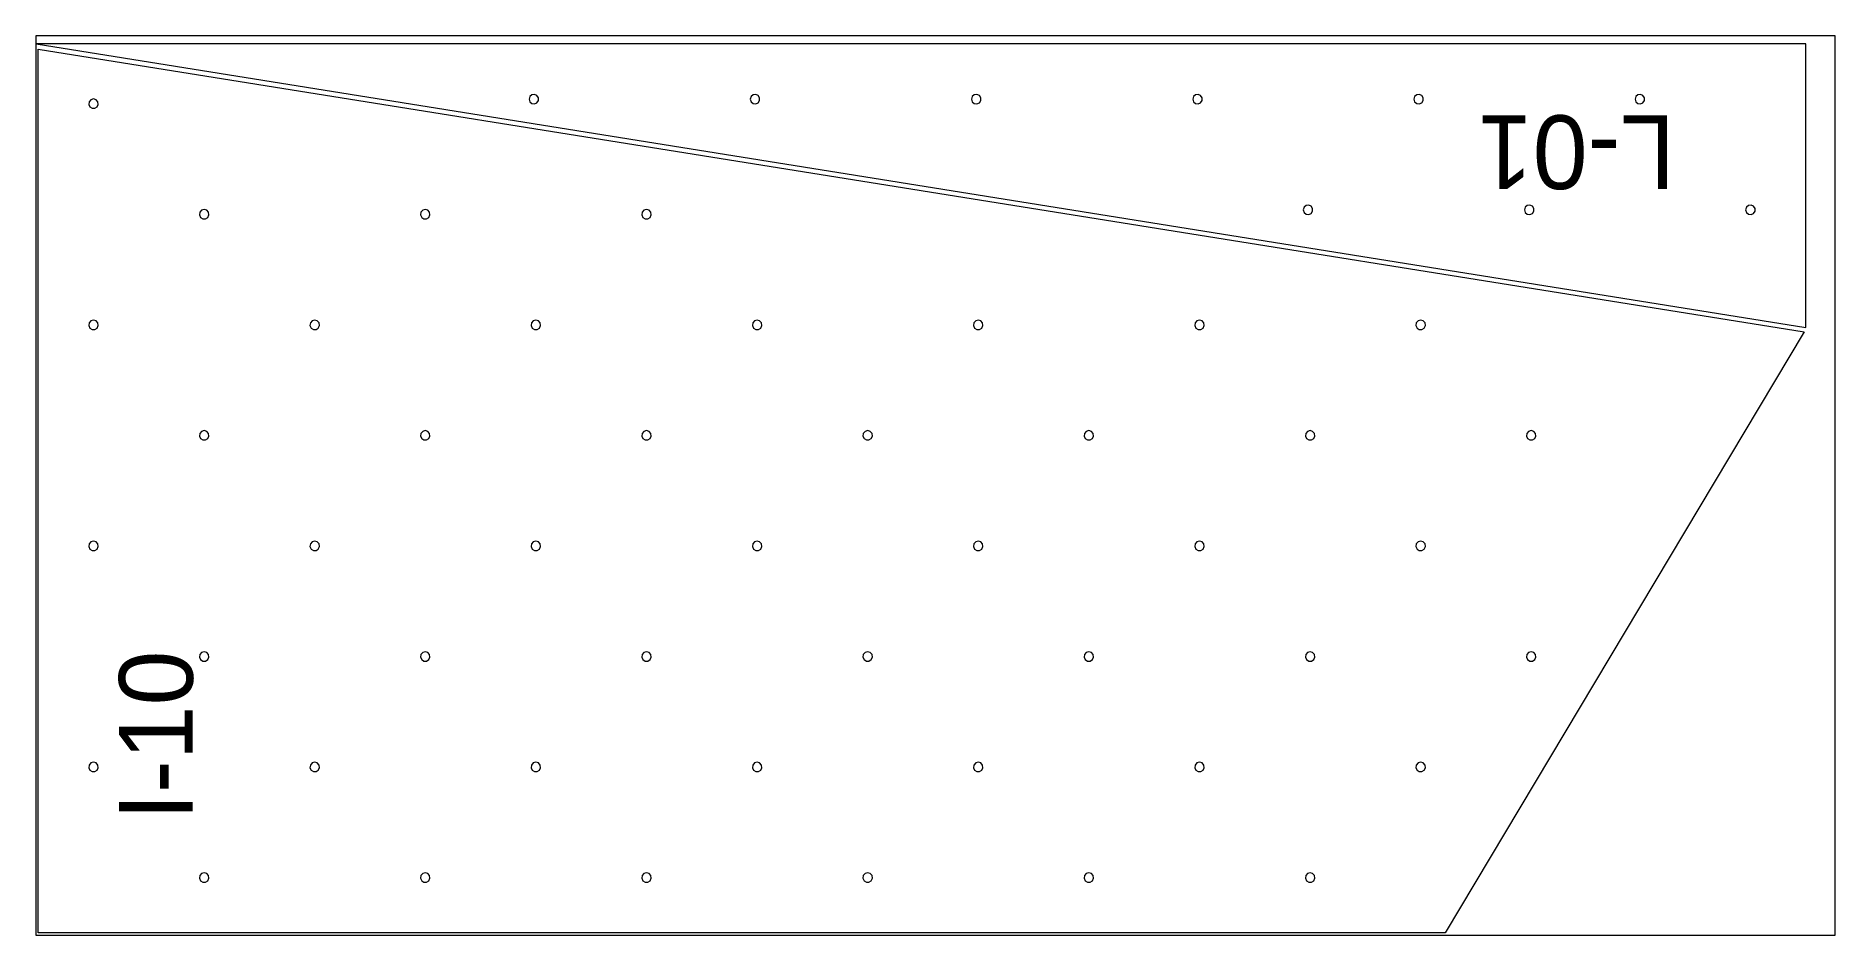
# Model space of a CAD drawing. Extents: x 0 to 287620, y 0 to 1220.
# Drawn here: x 97020 to 99460, y 0 to 1220 of the extents above; entities that cross this region are included whole.
import ezdxf

# ---------------------------------------------------------------- set-up
doc = ezdxf.new("R2010")
doc.units = 0
doc.header["$MEASUREMENT"] = 0
for name, color, linetype, lineweight in [('CUSTOM', 7, 'CONTINUOUS', 0), ('drilling', 7, 'CONTINUOUS', 0), ('FINAL', 7, 'CONTINUOUS', 0)]:
    doc.layers.add(name, color=color, linetype=linetype, lineweight=lineweight)

msp = doc.modelspace()

# ---------------------------------------------------------------- texts
at = {"layer": 'Final', "lineweight": 0}
for s, rotation, p in [('L-01', 180, (99243.3, 1112.3)), ('I-10', 90, (97232.7, 155.5))]:
    msp.add_text(s, height=100, rotation=rotation, dxfattribs=at).set_placement(p)

# ---------------------------------------------------------------- linework, layer by layer
at = {"layer": 'CUSTOM', "lineweight": 0}
msp.add_lwpolyline([(97020, 0), (99460, 0), (99460, 1220), (97020, 1220)], close=True, dxfattribs=at)
at = {"layer": 'drilling', "lineweight": 0}
for points in [[(97098, 1134.5), (97094.5, 1133.5), (97092.1, 1130.7), (97091.6, 1127.1), (97093.1, 1123.7), (97096.2, 1121.8), (97099.8, 1121.8), (97102.9, 1123.7), (97104.4, 1127.1), (97103.9, 1130.7), (97101.5, 1133.5)], [(97688.8, 1134.2), (97689.8, 1130.6), (97692.6, 1128.2), (97696.2, 1127.7), (97699.5, 1129.2), (97701.5, 1132.3), (97701.5, 1136), (97699.5, 1139.1), (97696.2, 1140.6), (97692.6, 1140.1), (97689.8, 1137.7)], [(97988.8, 1134.2), (97989.8, 1130.6), (97992.6, 1128.2), (97996.2, 1127.7), (97999.5, 1129.2), (98001.5, 1132.3), (98001.5, 1136), (97999.5, 1139.1), (97996.2, 1140.6), (97992.6, 1140.1), (97989.8, 1137.7)], [(98288.8, 1134.2), (98289.8, 1130.6), (98292.6, 1128.2), (98296.2, 1127.7), (98299.5, 1129.2), (98301.5, 1132.3), (98301.5, 1136), (98299.5, 1139.1), (98296.2, 1140.6), (98292.6, 1140.1), (98289.8, 1137.7)], [(98588.8, 1134.2), (98589.8, 1130.6), (98592.6, 1128.2), (98596.2, 1127.7), (98599.5, 1129.2), (98601.5, 1132.3), (98601.5, 1136), (98599.5, 1139.1), (98596.2, 1140.6), (98592.6, 1140.1), (98589.8, 1137.7)], [(98888.8, 1134.2), (98889.8, 1130.6), (98892.6, 1128.2), (98896.2, 1127.7), (98899.5, 1129.2), (98901.5, 1132.3), (98901.5, 1136), (98899.5, 1139.1), (98896.2, 1140.6), (98892.6, 1140.1), (98889.8, 1137.7)], [(99188.8, 1134.2), (99189.8, 1130.6), (99192.6, 1128.2), (99196.2, 1127.7), (99199.5, 1129.2), (99201.5, 1132.3), (99201.5, 1136), (99199.5, 1139.1), (99196.2, 1140.6), (99192.6, 1140.1), (99189.8, 1137.7)], [(97248, 984.5), (97244.5, 983.5), (97242.1, 980.7), (97241.6, 977.1), (97243.1, 973.7), (97246.2, 971.8), (97249.8, 971.8), (97252.9, 973.7), (97254.4, 977.1), (97253.9, 980.7), (97251.5, 983.5)], [(97548, 984.5), (97544.5, 983.5), (97542.1, 980.7), (97541.6, 977.1), (97543.1, 973.7), (97546.2, 971.8), (97549.8, 971.8), (97552.9, 973.7), (97554.4, 977.1), (97553.9, 980.7), (97551.5, 983.5)], [(97848, 984.5), (97844.5, 983.5), (97842.1, 980.7), (97841.6, 977.1), (97843.1, 973.7), (97846.2, 971.8), (97849.8, 971.8), (97852.9, 973.7), (97854.4, 977.1), (97853.9, 980.7), (97851.5, 983.5)], [(98738.8, 984.2), (98739.8, 980.6), (98742.6, 978.2), (98746.2, 977.7), (98749.5, 979.2), (98751.5, 982.3), (98751.5, 986), (98749.5, 989.1), (98746.2, 990.6), (98742.6, 990.1), (98739.8, 987.7)], [(99038.8, 984.2), (99039.8, 980.6), (99042.6, 978.2), (99046.2, 977.7), (99049.5, 979.2), (99051.5, 982.3), (99051.5, 986), (99049.5, 989.1), (99046.2, 990.6), (99042.6, 990.1), (99039.8, 987.7)], [(99338.8, 984.2), (99339.8, 980.6), (99342.6, 978.2), (99346.2, 977.7), (99349.5, 979.2), (99351.5, 982.3), (99351.5, 986), (99349.5, 989.1), (99346.2, 990.6), (99342.6, 990.1), (99339.8, 987.7)], [(97098, 834.5), (97094.5, 833.5), (97092.1, 830.7), (97091.6, 827.1), (97093.1, 823.7), (97096.2, 821.8), (97099.8, 821.8), (97102.9, 823.7), (97104.4, 827.1), (97103.9, 830.7), (97101.5, 833.5)], [(97398, 834.5), (97394.5, 833.5), (97392.1, 830.7), (97391.6, 827.1), (97393.1, 823.7), (97396.2, 821.8), (97399.8, 821.8), (97402.9, 823.7), (97404.4, 827.1), (97403.9, 830.7), (97401.5, 833.5)], [(97698, 834.5), (97694.5, 833.5), (97692.1, 830.7), (97691.6, 827.1), (97693.1, 823.7), (97696.2, 821.8), (97699.8, 821.8), (97702.9, 823.7), (97704.4, 827.1), (97703.9, 830.7), (97701.5, 833.5)], [(97998, 834.5), (97994.5, 833.5), (97992.1, 830.7), (97991.6, 827.1), (97993.1, 823.7), (97996.2, 821.8), (97999.8, 821.8), (98002.9, 823.7), (98004.4, 827.1), (98003.9, 830.7), (98001.5, 833.5)], [(98298, 834.5), (98294.5, 833.5), (98292.1, 830.7), (98291.6, 827.1), (98293.1, 823.7), (98296.2, 821.8), (98299.8, 821.8), (98302.9, 823.7), (98304.4, 827.1), (98303.9, 830.7), (98301.5, 833.5)], [(98598, 834.5), (98594.5, 833.5), (98592.1, 830.7), (98591.6, 827.1), (98593.1, 823.7), (98596.2, 821.8), (98599.8, 821.8), (98602.9, 823.7), (98604.4, 827.1), (98603.9, 830.7), (98601.5, 833.5)], [(98898, 834.5), (98894.5, 833.5), (98892.1, 830.7), (98891.6, 827.1), (98893.1, 823.7), (98896.2, 821.8), (98899.8, 821.8), (98902.9, 823.7), (98904.4, 827.1), (98903.9, 830.7), (98901.5, 833.5)], [(97248, 684.5), (97244.5, 683.5), (97242.1, 680.7), (97241.6, 677.1), (97243.1, 673.7), (97246.2, 671.8), (97249.8, 671.8), (97252.9, 673.7), (97254.4, 677.1), (97253.9, 680.7), (97251.5, 683.5)], [(97548, 684.5), (97544.5, 683.5), (97542.1, 680.7), (97541.6, 677.1), (97543.1, 673.7), (97546.2, 671.8), (97549.8, 671.8), (97552.9, 673.7), (97554.4, 677.1), (97553.9, 680.7), (97551.5, 683.5)], [(97848, 684.5), (97844.5, 683.5), (97842.1, 680.7), (97841.6, 677.1), (97843.1, 673.7), (97846.2, 671.8), (97849.8, 671.8), (97852.9, 673.7), (97854.4, 677.1), (97853.9, 680.7), (97851.5, 683.5)], [(98148, 684.5), (98144.5, 683.5), (98142.1, 680.7), (98141.6, 677.1), (98143.1, 673.7), (98146.2, 671.8), (98149.8, 671.8), (98152.9, 673.7), (98154.4, 677.1), (98153.9, 680.7), (98151.5, 683.5)], [(98448, 684.5), (98444.5, 683.5), (98442.1, 680.7), (98441.6, 677.1), (98443.1, 673.7), (98446.2, 671.8), (98449.8, 671.8), (98452.9, 673.7), (98454.4, 677.1), (98453.9, 680.7), (98451.5, 683.5)], [(98748, 684.5), (98744.5, 683.5), (98742.1, 680.7), (98741.6, 677.1), (98743.1, 673.7), (98746.2, 671.8), (98749.8, 671.8), (98752.9, 673.7), (98754.4, 677.1), (98753.9, 680.7), (98751.5, 683.5)], [(99048, 684.5), (99044.5, 683.5), (99042.1, 680.7), (99041.6, 677.1), (99043.1, 673.7), (99046.2, 671.8), (99049.8, 671.8), (99052.9, 673.7), (99054.4, 677.1), (99053.9, 680.7), (99051.5, 683.5)], [(97098, 534.5), (97094.5, 533.5), (97092.1, 530.7), (97091.6, 527.1), (97093.1, 523.7), (97096.2, 521.8), (97099.8, 521.8), (97102.9, 523.7), (97104.4, 527.1), (97103.9, 530.7), (97101.5, 533.5)], [(97398, 534.5), (97394.5, 533.5), (97392.1, 530.7), (97391.6, 527.1), (97393.1, 523.7), (97396.2, 521.8), (97399.8, 521.8), (97402.9, 523.7), (97404.4, 527.1), (97403.9, 530.7), (97401.5, 533.5)], [(97698, 534.5), (97694.5, 533.5), (97692.1, 530.7), (97691.6, 527.1), (97693.1, 523.7), (97696.2, 521.8), (97699.8, 521.8), (97702.9, 523.7), (97704.4, 527.1), (97703.9, 530.7), (97701.5, 533.5)], [(97998, 534.5), (97994.5, 533.5), (97992.1, 530.7), (97991.6, 527.1), (97993.1, 523.7), (97996.2, 521.8), (97999.8, 521.8), (98002.9, 523.7), (98004.4, 527.1), (98003.9, 530.7), (98001.5, 533.5)], [(98298, 534.5), (98294.5, 533.5), (98292.1, 530.7), (98291.6, 527.1), (98293.1, 523.7), (98296.2, 521.8), (98299.8, 521.8), (98302.9, 523.7), (98304.4, 527.1), (98303.9, 530.7), (98301.5, 533.5)], [(98598, 534.5), (98594.5, 533.5), (98592.1, 530.7), (98591.6, 527.1), (98593.1, 523.7), (98596.2, 521.8), (98599.8, 521.8), (98602.9, 523.7), (98604.4, 527.1), (98603.9, 530.7), (98601.5, 533.5)], [(98898, 534.5), (98894.5, 533.5), (98892.1, 530.7), (98891.6, 527.1), (98893.1, 523.7), (98896.2, 521.8), (98899.8, 521.8), (98902.9, 523.7), (98904.4, 527.1), (98903.9, 530.7), (98901.5, 533.5)], [(97248, 384.5), (97244.5, 383.5), (97242.1, 380.7), (97241.6, 377.1), (97243.1, 373.7), (97246.2, 371.8), (97249.8, 371.8), (97252.9, 373.7), (97254.4, 377.1), (97253.9, 380.7), (97251.5, 383.5)], [(97548, 384.5), (97544.5, 383.5), (97542.1, 380.7), (97541.6, 377.1), (97543.1, 373.7), (97546.2, 371.8), (97549.8, 371.8), (97552.9, 373.7), (97554.4, 377.1), (97553.9, 380.7), (97551.5, 383.5)], [(97848, 384.5), (97844.5, 383.5), (97842.1, 380.7), (97841.6, 377.1), (97843.1, 373.7), (97846.2, 371.8), (97849.8, 371.8), (97852.9, 373.7), (97854.4, 377.1), (97853.9, 380.7), (97851.5, 383.5)], [(98148, 384.5), (98144.5, 383.5), (98142.1, 380.7), (98141.6, 377.1), (98143.1, 373.7), (98146.2, 371.8), (98149.8, 371.8), (98152.9, 373.7), (98154.4, 377.1), (98153.9, 380.7), (98151.5, 383.5)], [(98448, 384.5), (98444.5, 383.5), (98442.1, 380.7), (98441.6, 377.1), (98443.1, 373.7), (98446.2, 371.8), (98449.8, 371.8), (98452.9, 373.7), (98454.4, 377.1), (98453.9, 380.7), (98451.5, 383.5)], [(98748, 384.5), (98744.5, 383.5), (98742.1, 380.7), (98741.6, 377.1), (98743.1, 373.7), (98746.2, 371.8), (98749.8, 371.8), (98752.9, 373.7), (98754.4, 377.1), (98753.9, 380.7), (98751.5, 383.5)], [(99048, 384.5), (99044.5, 383.5), (99042.1, 380.7), (99041.6, 377.1), (99043.1, 373.7), (99046.2, 371.8), (99049.8, 371.8), (99052.9, 373.7), (99054.4, 377.1), (99053.9, 380.7), (99051.5, 383.5)], [(97098, 234.5), (97094.5, 233.5), (97092.1, 230.7), (97091.6, 227.1), (97093.1, 223.7), (97096.2, 221.8), (97099.8, 221.8), (97102.9, 223.7), (97104.4, 227.1), (97103.9, 230.7), (97101.5, 233.5)], [(97398, 234.5), (97394.5, 233.5), (97392.1, 230.7), (97391.6, 227.1), (97393.1, 223.7), (97396.2, 221.8), (97399.8, 221.8), (97402.9, 223.7), (97404.4, 227.1), (97403.9, 230.7), (97401.5, 233.5)], [(97698, 234.5), (97694.5, 233.5), (97692.1, 230.7), (97691.6, 227.1), (97693.1, 223.7), (97696.2, 221.8), (97699.8, 221.8), (97702.9, 223.7), (97704.4, 227.1), (97703.9, 230.7), (97701.5, 233.5)], [(97998, 234.5), (97994.5, 233.5), (97992.1, 230.7), (97991.6, 227.1), (97993.1, 223.7), (97996.2, 221.8), (97999.8, 221.8), (98002.9, 223.7), (98004.4, 227.1), (98003.9, 230.7), (98001.5, 233.5)], [(98298, 234.5), (98294.5, 233.5), (98292.1, 230.7), (98291.6, 227.1), (98293.1, 223.7), (98296.2, 221.8), (98299.8, 221.8), (98302.9, 223.7), (98304.4, 227.1), (98303.9, 230.7), (98301.5, 233.5)], [(98598, 234.5), (98594.5, 233.5), (98592.1, 230.7), (98591.6, 227.1), (98593.1, 223.7), (98596.2, 221.8), (98599.8, 221.8), (98602.9, 223.7), (98604.4, 227.1), (98603.9, 230.7), (98601.5, 233.5)], [(98898, 234.5), (98894.5, 233.5), (98892.1, 230.7), (98891.6, 227.1), (98893.1, 223.7), (98896.2, 221.8), (98899.8, 221.8), (98902.9, 223.7), (98904.4, 227.1), (98903.9, 230.7), (98901.5, 233.5)], [(97248, 84.5), (97244.5, 83.5), (97242.1, 80.7), (97241.6, 77.1), (97243.1, 73.7), (97246.2, 71.8), (97249.8, 71.8), (97252.9, 73.7), (97254.4, 77.1), (97253.9, 80.7), (97251.5, 83.5)], [(97548, 84.5), (97544.5, 83.5), (97542.1, 80.7), (97541.6, 77.1), (97543.1, 73.7), (97546.2, 71.8), (97549.8, 71.8), (97552.9, 73.7), (97554.4, 77.1), (97553.9, 80.7), (97551.5, 83.5)], [(97848, 84.5), (97844.5, 83.5), (97842.1, 80.7), (97841.6, 77.1), (97843.1, 73.7), (97846.2, 71.8), (97849.8, 71.8), (97852.9, 73.7), (97854.4, 77.1), (97853.9, 80.7), (97851.5, 83.5)], [(98148, 84.5), (98144.5, 83.5), (98142.1, 80.7), (98141.6, 77.1), (98143.1, 73.7), (98146.2, 71.8), (98149.8, 71.8), (98152.9, 73.7), (98154.4, 77.1), (98153.9, 80.7), (98151.5, 83.5)], [(98448, 84.5), (98444.5, 83.5), (98442.1, 80.7), (98441.6, 77.1), (98443.1, 73.7), (98446.2, 71.8), (98449.8, 71.8), (98452.9, 73.7), (98454.4, 77.1), (98453.9, 80.7), (98451.5, 83.5)], [(98748, 84.5), (98744.5, 83.5), (98742.1, 80.7), (98741.6, 77.1), (98743.1, 73.7), (98746.2, 71.8), (98749.8, 71.8), (98752.9, 73.7), (98754.4, 77.1), (98753.9, 80.7), (98751.5, 83.5)]]:
    msp.add_lwpolyline(points, close=True, dxfattribs=at)
at = {"layer": 'Final', "lineweight": 0}
for points in [[(99420.3, 1209.2), (97020.3, 1209.2), (99420.3, 824.6)], [(97023, 3), (97023, 1202.1), (99418.3, 818.3), (98931.2, 3)]]:
    msp.add_lwpolyline(points, close=True, dxfattribs=at)

msp.set_redraw_order([(e.dxf.handle, doc.entitydb.next_handle()) for e in msp.query("TEXT MTEXT ATTDEF DIMENSION ARC_DIMENSION")])  # texts and dimensions are drawn at this point

doc.saveas('drawing.dxf')
